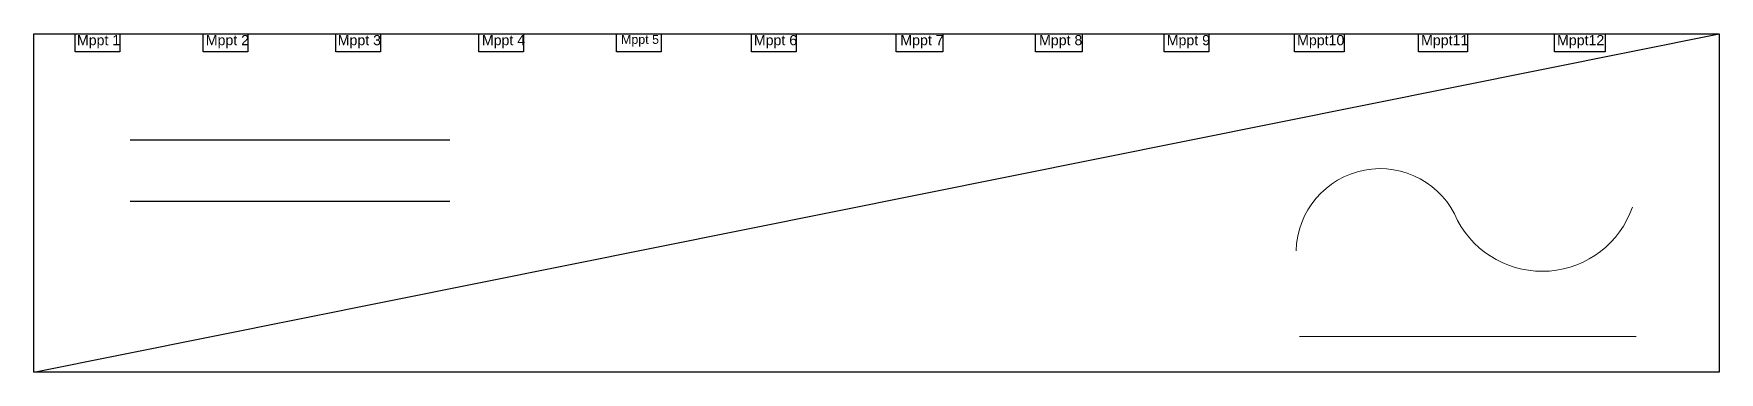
# Model space of a CAD drawing. Header units: inches. Extents: x 9190 to 83177, y 6945 to 19665.
# Drawn here: x 29596 to 36732, y 15743 to 17173 of the extents above; entities that cross this region are included whole.
import ezdxf

# ---------------------------------------------------------------- set-up
doc = ezdxf.new("R2010")
doc.units = ezdxf.units.IN
doc.header["$MEASUREMENT"] = 0
doc.layers.add('PDF2_Geometry', color=7, linetype='Continuous', true_color=0x2676ba)
doc.styles.get("Standard").update_dxf_attribs({"font": 'arial.ttf'})

msp = doc.modelspace()

# ---------------------------------------------------------------- texts
at = {"attachment_point": 1}
for s, width, gutter_width, insert, char_height in [('Mppt 1', 565.971, 61.8, (29779.3, 17167.9), 42.92), ('Mppt 2', 565.971, 61.8, (30324.8, 17167.9), 42.92), ('Mppt 3 ', 565.971, 61.8, (30883.4, 17167.9), 42.92), ('Mppt 4', 565.971, 61.8, (31493.7, 17167.9), 42.92), ('Mppt 5', 497.665, 54.3, (32082.6, 17168.5), 37.74), ('Mppt 6', 565.971, 61.8, (32645.2, 17167.9), 42.92), ('Mppt 7', 565.971, 61.8, (33265.3, 17167.9), 42.92), ('Mppt 8', 565.971, 61.8, (33852.6, 17167.9), 42.92), ('Mppt 9', 565.971, 61.8, (34393.2, 17167.9), 42.92), ('Mppt10', 565.971, 61.8, (34945.1, 17167.9), 42.92), ('Mppt11', 565.971, 61.8, (35469.9, 17167.9), 42.92), ('Mppt12', 565.971, 61.8, (36045.5, 17167.9), 42.92)]:
    msp.add_mtext_dynamic_manual_height_columns(s, width=width, gutter_width=gutter_width, heights=[0], dxfattribs=dict(at, insert=insert, char_height=char_height))

# ---------------------------------------------------------------- linework, layer by layer
for p, q in [((29596.4, 15742.9), (36732.4, 17173.3)), ((36732.4, 17173.3), (36732.4, 15742.9)), ((30005.3, 16725), (31358.3, 16725)), ((30005.3, 16465.5), (31358.3, 16465.5))]:
    msp.add_line(p, q)
for points in [[(29597.2, 17173.3), (36732.4, 17173.3), (36732.4, 15742.9), (29596.4, 15742.9)], [(29772.5, 17173.3), (29961.4, 17173.3), (29961.4, 17097.3), (29772.5, 17097.3)], [(30314.5, 17173.3), (30503.4, 17173.3), (30503.4, 17097.3), (30314.5, 17097.3)], [(30875.6, 17173.3), (31064.5, 17173.3), (31064.5, 17097.3), (30875.6, 17097.3)], [(31481.2, 17173.3), (31670.1, 17173.3), (31670.1, 17097.3), (31481.2, 17097.3)], [(32063.9, 17173.3), (32252.8, 17173.3), (32252.8, 17097.3), (32063.9, 17097.3)], [(32635.2, 17173.3), (32824.1, 17173.3), (32824.1, 17097.3), (32635.2, 17097.3)], [(33248.1, 17173.3), (33445.3, 17173.3), (33445.3, 17097.3), (33248.1, 17097.3)], [(33837, 17173.3), (34035.6, 17173.3), (34035.6, 17097.3), (33837, 17097.3)], [(34382.4, 17173.3), (34571.3, 17173.3), (34571.3, 17097.3), (34382.4, 17097.3)], [(34933.7, 17173.3), (35144.2, 17173.3), (35144.2, 17097.3), (34933.7, 17097.3)], [(35458.5, 17173.3), (35665.9, 17173.3), (35665.9, 17097.3), (35458.5, 17097.3)], [(36034.2, 17173.3), (36249.2, 17173.3), (36249.2, 17097.3), (36034.2, 17097.3)]]:
    msp.add_lwpolyline(points, close=True)
at = {"layer": 'PDF2_Geometry', "color": 7, "lineweight": 0}
msp.add_lwpolyline([(34941, 16255.8, -0.81134), (35624.7, 16384, 0.653005), (36365.3, 16441)], format="xyb", dxfattribs=at)
msp.add_lwpolyline([(34955.6, 15893.5), (36379.9, 15893.5)], dxfattribs=at)

msp.set_redraw_order([(e.dxf.handle, doc.entitydb.next_handle()) for e in msp.query("TEXT MTEXT ATTDEF DIMENSION ARC_DIMENSION")])  # texts and dimensions are drawn at this point

doc.saveas('drawing.dxf')
